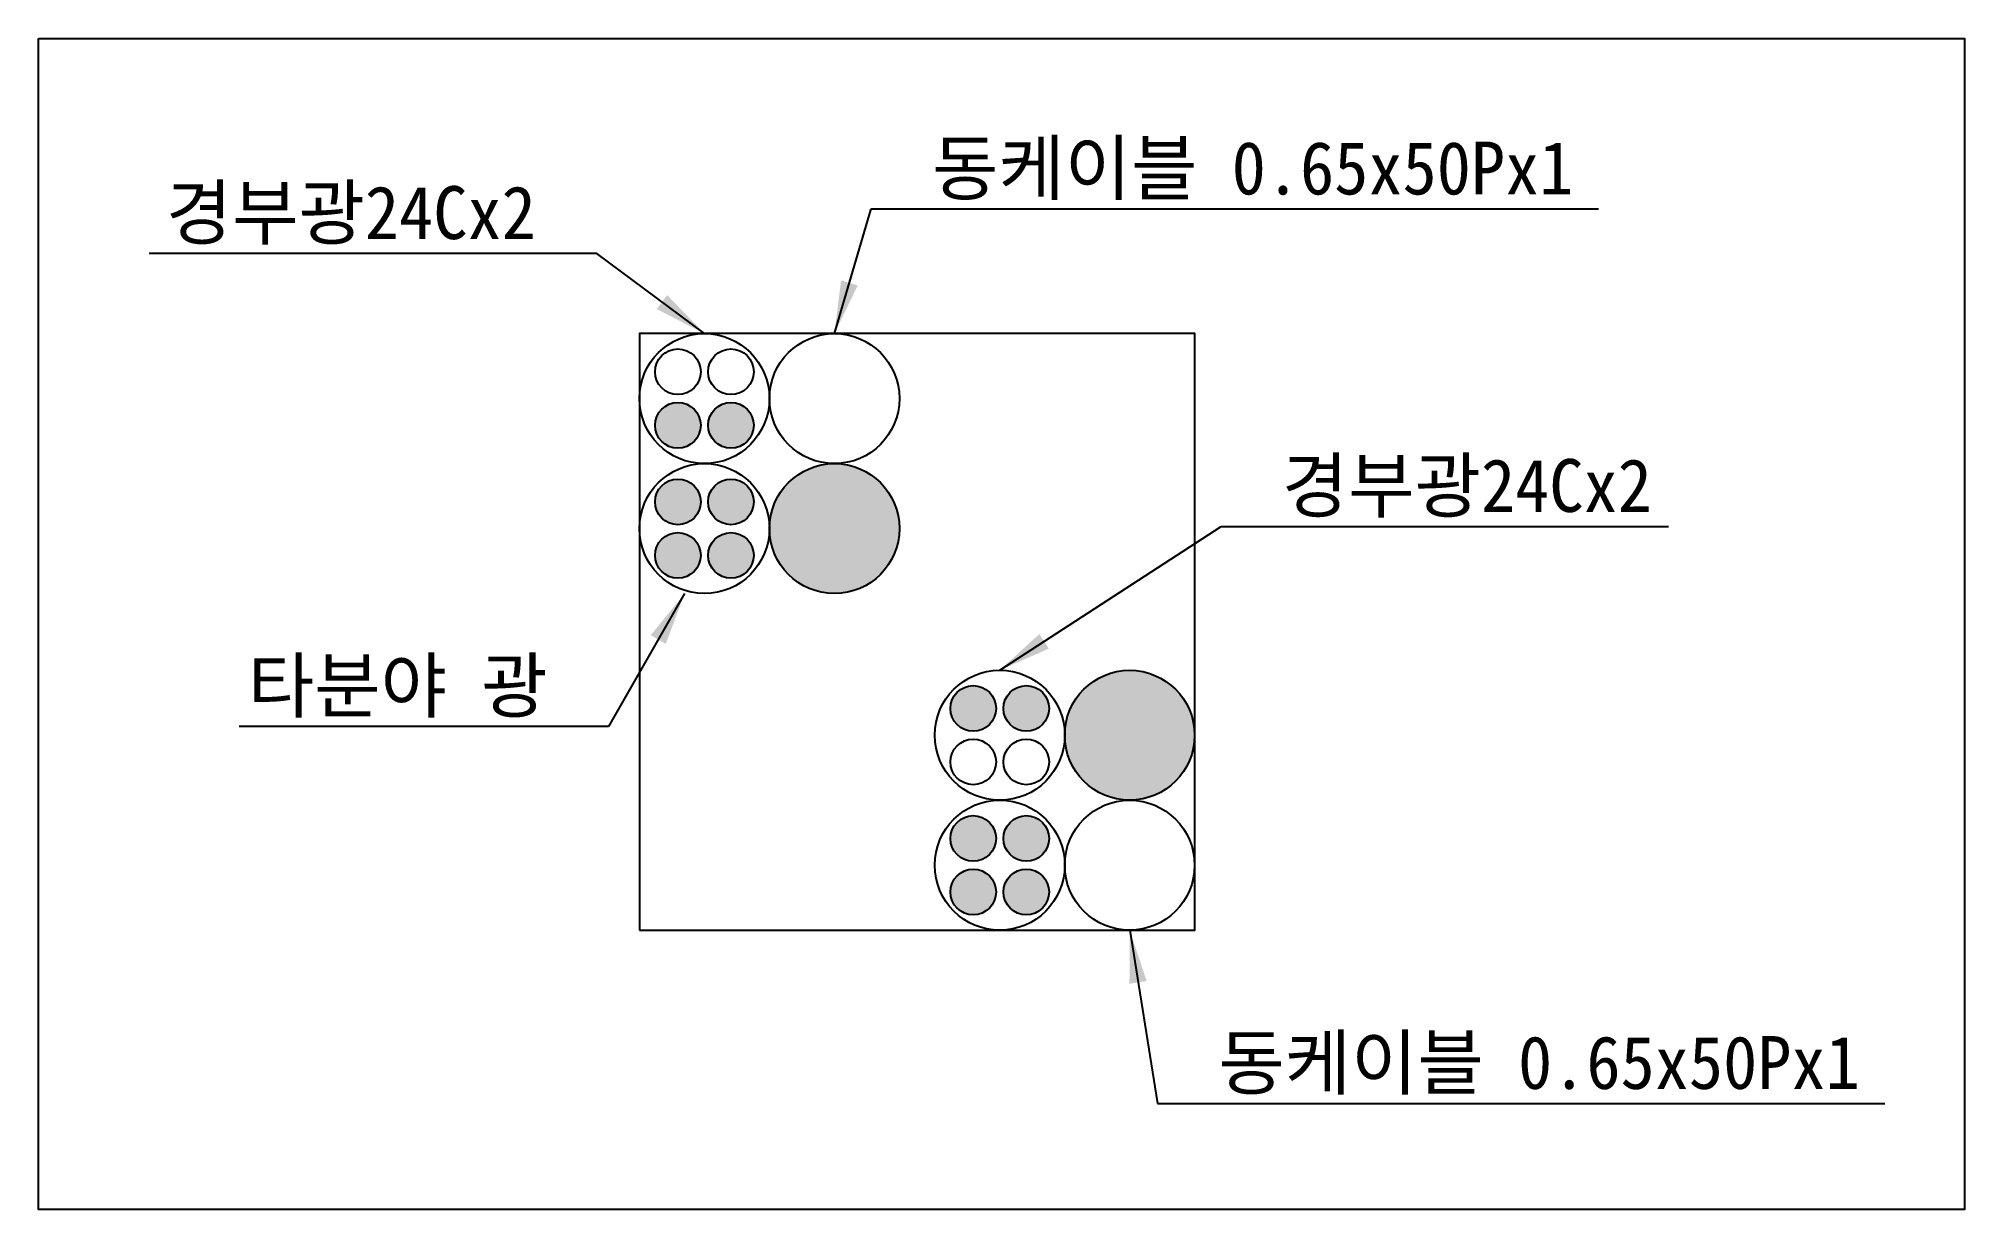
# Model space of a CAD drawing. Extents: x 12844 to 13371, y 104557 to 104695.
# Drawn here: x 13348.76 to 13370.61, y 104617.93 to 104631.21 of the extents above; entities that cross this region are included whole.
import ezdxf

# ---------------------------------------------------------------- set-up
doc = ezdxf.new("R2010")
doc.units = 0
doc.header["$MEASUREMENT"] = 0
doc.layers.add('TX-PAPR', color=2, linetype='CONTINUOUS', plot=False)
for name, color, linetype in [('TZ-DIMS', 1, 'CONTINUOUS'), ('TZ-LINE', 7, 'CONTINUOUS'), ('TZ-TEXT', 6, 'CONTINUOUS')]:
    doc.layers.add(name, color=color, linetype=linetype)
doc.styles.get("Standard").update_dxf_attribs({"font": 'GulimChe.ttf'})
doc.dimstyles.new('D200', dxfattribs={"dimscale": 0.2, "dimtxt": 3, "dimasz": 3, "dimexe": 0.5, "dimexo": 0.5, "dimgap": 0.5, "dimtad": 1, "dimdec": 0, "dimzin": 1, "dimdsep": 46, "dimlunit": 6, "dimtxsty": 'Standard', "dimcen": 1, "dimclrd": 1, "dimclre": 1, "dimclrt": 3, "dimadec": 0, "dimazin": 0, "dimtfac": 1, "dimtdec": 0, "dimtix": 1, "dimtmove": 2, "dimatfit": 3, "dimfxl": 0, "dimtvp": 2, "dimlwd": -1, "dimlwe": -1, "dimarcsym": 0})

msp = doc.modelspace()

# ---------------------------------------------------------------- wipeouts: each hides what was drawn before it
msp.add_wipeout([(13348.759, 104631.206), (13348.759, 104617.925), (13370.611, 104617.925), (13370.611, 104631.206)]).translate(0, 0, -7842.38).dxf.layer = 'TX-PAPR'

# ---------------------------------------------------------------- next in the draw order: hatches: boundary and pattern name
at = {"layer": 'TZ-LINE'}
h = msp.add_hatch(color=256, dxfattribs=at)
h.dxf.hatch_style = 1
h.paths.add_polyline_path([(13355.754, 104626.819, 1), (13356.272, 104626.819, 1)])
h = msp.add_hatch(color=256, dxfattribs=at)
h.dxf.hatch_style = 1
h.paths.add_polyline_path([(13356.874, 104626.819, -1), (13356.357, 104626.819, -1)])
h = msp.add_hatch(color=256, dxfattribs=at)
h.dxf.hatch_style = 1
h.paths.add_polyline_path([(13358.526, 104625.648, 1), (13357.051, 104625.648, 1)])
h = msp.add_hatch(color=256, dxfattribs=at)
h.dxf.hatch_style = 1
h.paths.add_polyline_path([(13356.272, 104625.951, 1), (13355.754, 104625.951, 1)])
h = msp.add_hatch(color=256, dxfattribs=at)
h.dxf.hatch_style = 1
h.paths.add_polyline_path([(13356.874, 104625.951, 1), (13356.357, 104625.951, 1)])
h = msp.add_hatch(color=256, dxfattribs=at)
h.dxf.hatch_style = 1
h.paths.add_polyline_path([(13355.754, 104625.344, 1), (13356.272, 104625.344, 1)])
h = msp.add_hatch(color=256, dxfattribs=at)
h.dxf.hatch_style = 1
h.paths.add_polyline_path([(13356.874, 104625.344, -1), (13356.357, 104625.344, -1)])
h = msp.add_hatch(color=256, dxfattribs=at)
h.dxf.hatch_style = 1
h.paths.add_polyline_path([(13359.105, 104623.608, -1), (13359.622, 104623.608, -1)])
h = msp.add_hatch(color=256, dxfattribs=at)
h.dxf.hatch_style = 1
h.paths.add_polyline_path([(13360.225, 104623.608, 1), (13359.707, 104623.608, 1)])
h = msp.add_hatch(color=256, dxfattribs=at)
h.dxf.hatch_style = 1
h.paths.add_polyline_path([(13360.402, 104623.304, 1), (13361.877, 104623.304, 1)])
h = msp.add_hatch(color=256, dxfattribs=at)
h.dxf.hatch_style = 1
h.paths.add_polyline_path([(13359.105, 104622.133, -1), (13359.622, 104622.133, -1)])
h = msp.add_hatch(color=256, dxfattribs=at)
h.dxf.hatch_style = 1
h.paths.add_polyline_path([(13360.225, 104622.133, 1), (13359.707, 104622.133, 1)])
h = msp.add_hatch(color=256, dxfattribs=at)
h.dxf.hatch_style = 1
h.paths.add_polyline_path([(13359.105, 104621.526, 1), (13359.622, 104621.526, 1)])
h = msp.add_hatch(color=256, dxfattribs=at)
h.dxf.hatch_style = 1
h.paths.add_polyline_path([(13360.225, 104621.526, -1), (13359.707, 104621.526, -1)])

# ---------------------------------------------------------------- next in the draw order: linework, layer by layer
at = {"layer": 'TZ-LINE', "elevation": -7842.38}
msp.add_lwpolyline([(13355.577, 104621.093), (13361.877, 104621.093), (13361.877, 104627.859), (13355.577, 104627.859)], close=True, dxfattribs=at)
at = {"layer": 'TZ-LINE', "ltscale": 2}
for centre, radius in [((13356.314, 104627.122, -7842.38), 0.737), ((13357.789, 104627.122, -7842.38), 0.737), ((13356.013, 104627.426, -7842.38), 0.259), ((13356.615, 104627.426, -7842.38), 0.259), ((13356.013, 104626.819, -7842.38), 0.259), ((13356.615, 104626.819, -7842.38), 0.259), ((13356.314, 104625.648, -7842.38), 0.737), ((13357.789, 104625.648, -7842.38), 0.737), ((13356.013, 104625.951, -7842.38), 0.259), ((13356.615, 104625.951, -7842.38), 0.259), ((13356.013, 104625.344, -7842.38), 0.259), ((13356.615, 104625.344, -7842.38), 0.259), ((13359.665, 104623.304, -7842.38), 0.737), ((13359.364, 104623.608, -7842.38), 0.259), ((13359.966, 104623.608, -7842.38), 0.259), ((13361.139, 104623.304, -7842.38), 0.737), ((13359.364, 104623.001, -7842.38), 0.259), ((13359.966, 104623.001, -7842.38), 0.259), ((13359.665, 104621.83, -7842.38), 0.737), ((13361.139, 104621.83, -7842.38), 0.737), ((13359.364, 104622.133, -7842.38), 0.259), ((13359.966, 104622.133, -7842.38), 0.259), ((13359.364, 104621.526, -7842.38), 0.259), ((13359.966, 104621.526, -7842.38), 0.259)]:
    msp.add_circle(centre, radius, dxfattribs=at)
at = {"layer": 'TZ-TEXT', "elevation": -7842.38}
msp.add_lwpolyline([(13348.759, 104631.206), (13370.611, 104631.206), (13370.611, 104617.925), (13348.759, 104617.925)], close=True, dxfattribs=at)

# ---------------------------------------------------------------- next in the draw order: texts
at = {"layer": 'TZ-DIMS', "char_height": 0.6}
for s, insert, attachment_point in [('동케이블 0.65x50Px1', (13358.897, 104629.373, -7842.38), 7), ('경부광24Cx2', (13354.401, 104628.868, -7842.38), 9), ('경부광24Cx2', (13362.866, 104625.773, -7842.38), 7), ('타분야 광', (13354.534, 104623.503, -7842.38), 9), ('동케이블 0.65x50Px1', (13362.146, 104619.228, -7842.38), 7)]:
    msp.add_mtext(s, dxfattribs=dict(at, insert=insert, attachment_point=attachment_point))

# ---------------------------------------------------------------- next in the draw order: leaders
at = {"layer": 'TZ-DIMS', "annotation_type": 0, "has_hookline": 1}
for points, hookline_direction, text_width in [([(13357.789, 104627.859, -7842.38), (13358.207, 104629.273, -7842.38), (13358.797, 104629.273, -7842.38)], 0, 7.561), ([(13356.314, 104627.859, -7842.38), (13355.092, 104628.768, -7842.38), (13354.501, 104628.768, -7842.38)], 1, 4.385), ([(13359.665, 104624.042, -7842.38), (13362.176, 104625.673, -7842.38), (13362.766, 104625.673, -7842.38)], 0, 4.385), ([(13356.089, 104624.91, -7842.38), (13355.224, 104623.403, -7842.38), (13354.634, 104623.403, -7842.38)], 1, 3.499), ([(13361.139, 104621.093, -7842.38), (13361.455, 104619.128, -7842.38), (13362.046, 104619.128, -7842.38)], 0, 7.561)]:
    msp.add_leader(points, dimstyle='D200', dxfattribs=dict(at, hookline_direction=hookline_direction, text_width=text_width))

doc.saveas('drawing.dxf')
